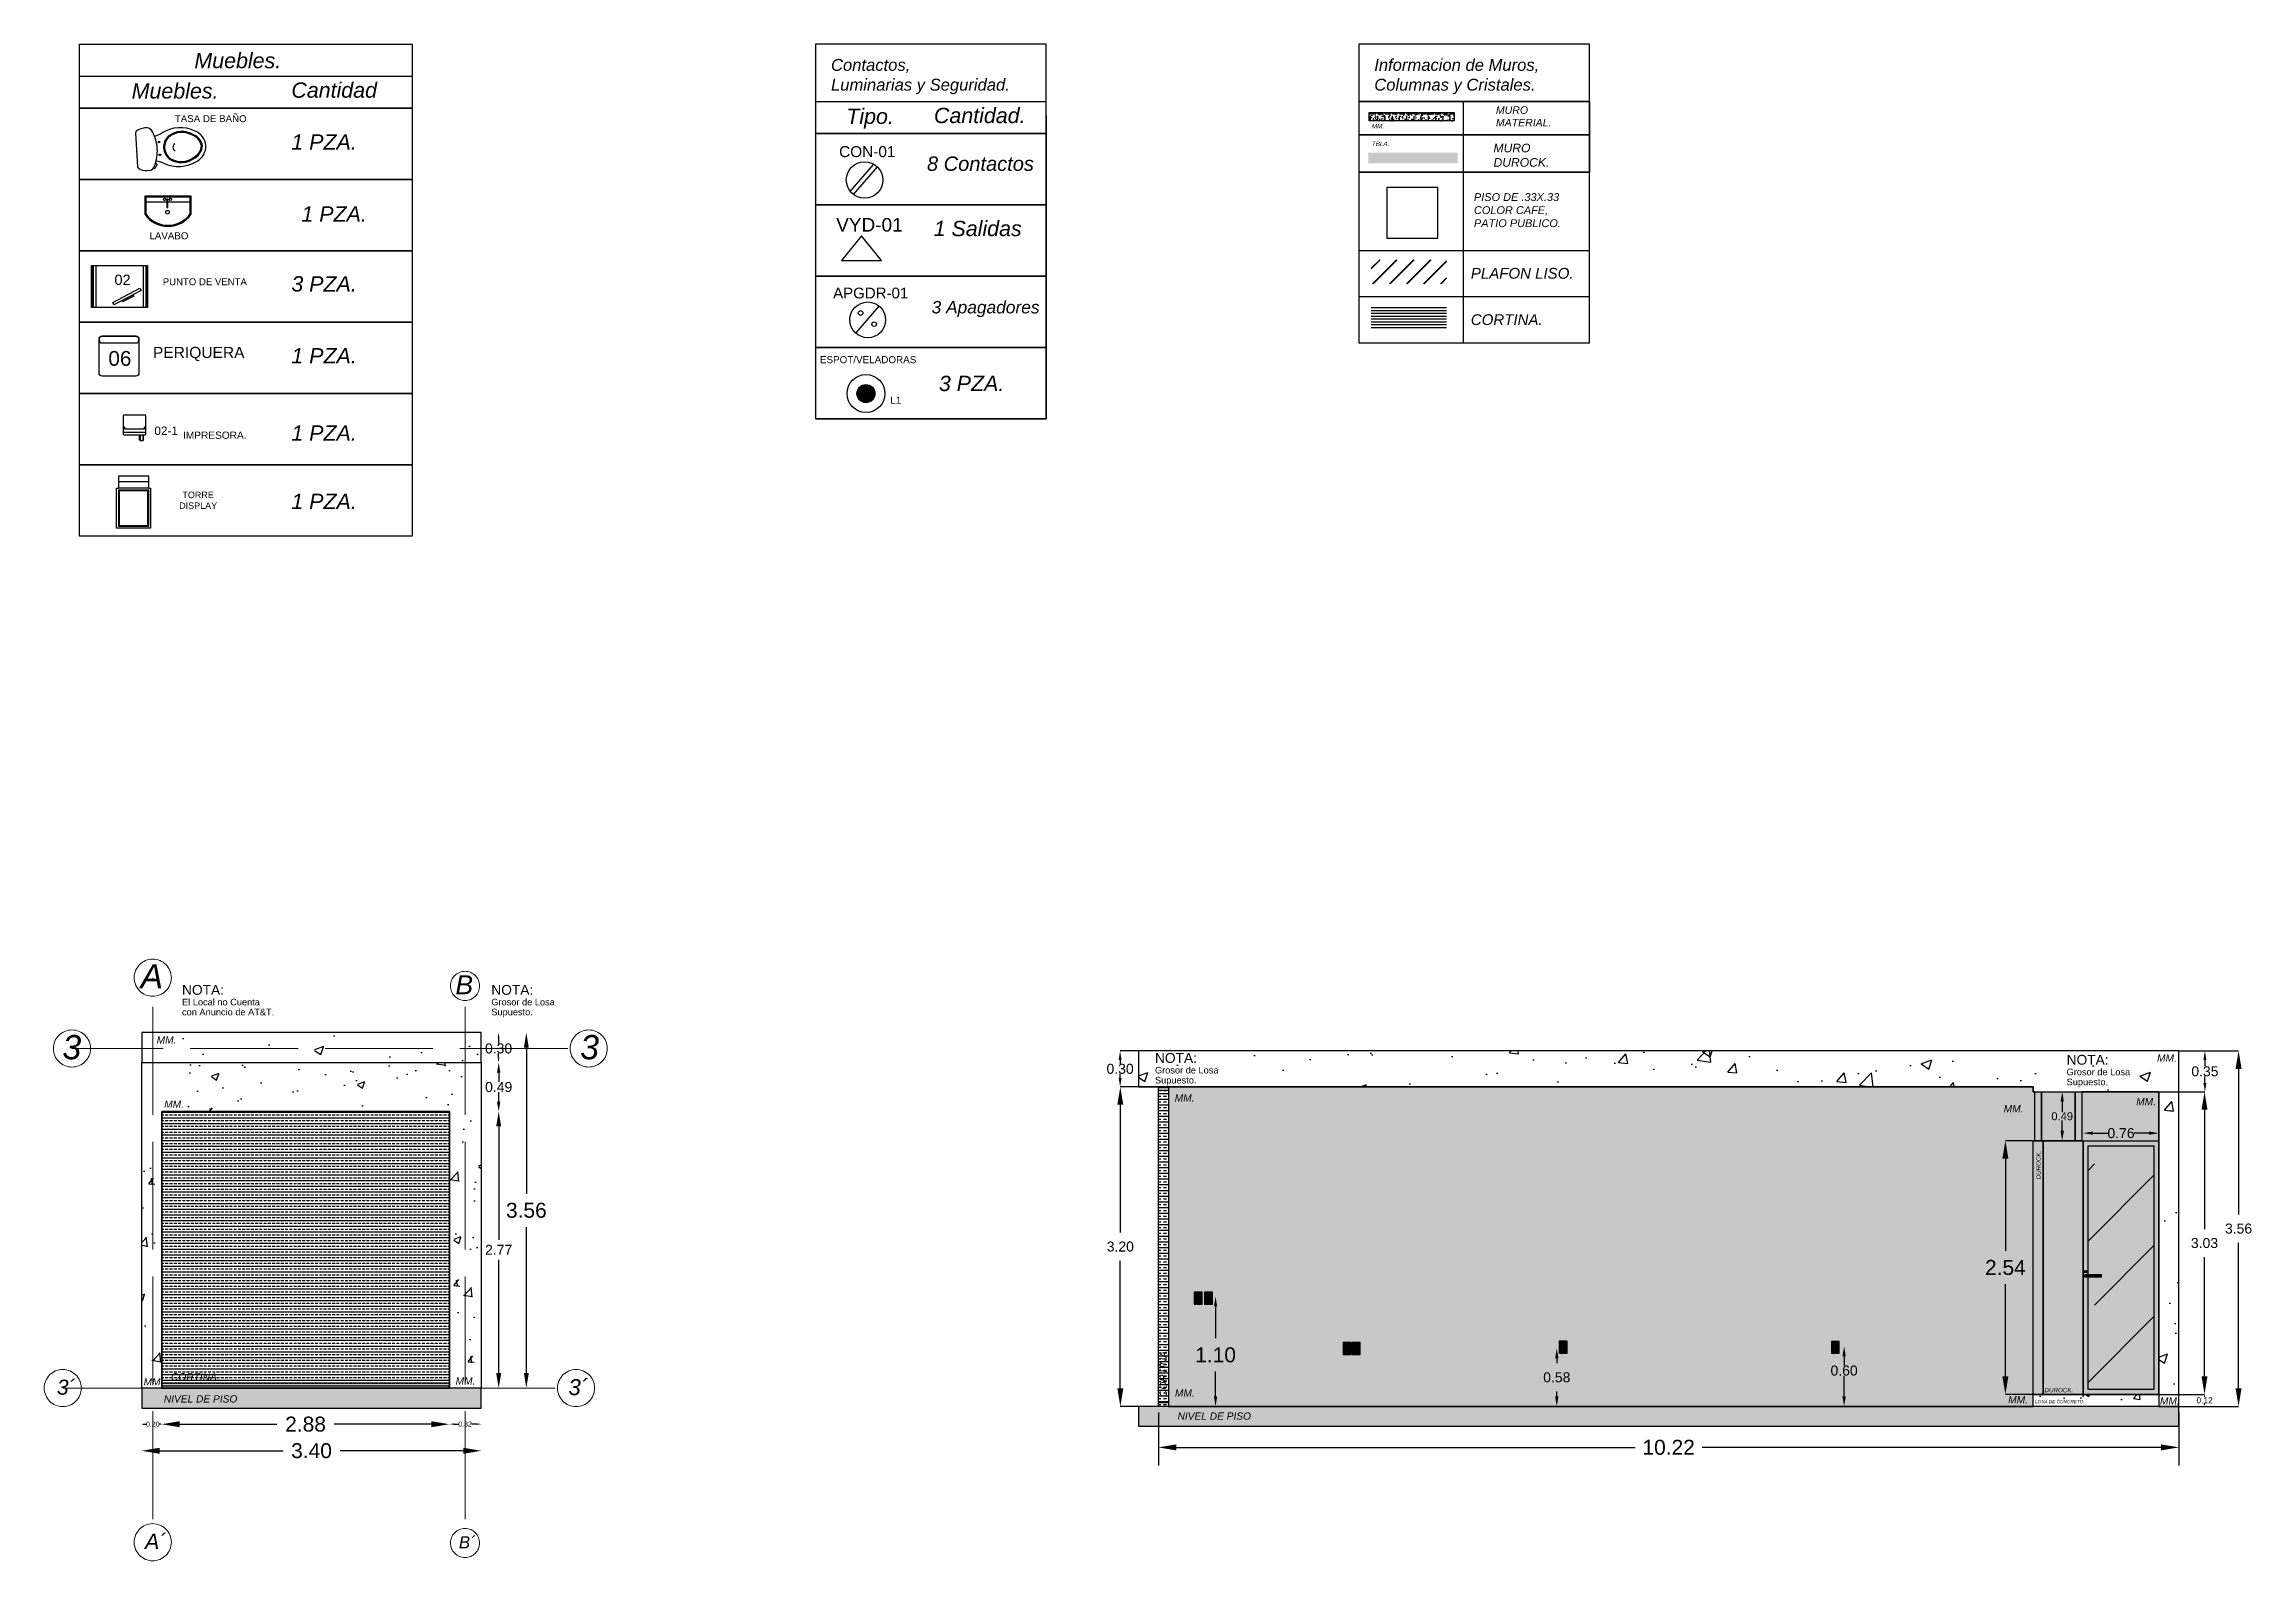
# Model space of a CAD drawing. Header units: millimetres. Extents: x 10930 to 21977, y 3784 to 7635.
# Drawn here: x 10982.77 to 11004.88, y 3806.78 to 3821.97 of the extents above; entities that cross this region are included whole.
import ezdxf

# ---------------------------------------------------------------- set-up
doc = ezdxf.new("R2010")
doc.units = ezdxf.units.MM
doc.linetypes.add('ACAD_ISO02W100', pattern=[15, 12, -3])
for name, color, linetype in [('CORTE', 224, 'Continuous'), ('CUADRO IMFORMATIVO', 93, 'Continuous'), ('MEDIDAS.', 75, 'Continuous'), ('MUROS - ARQ.', 116, 'Continuous'), ('MUROS ACABADO.', 60, 'Continuous')]:
    doc.layers.add(name, color=color, linetype=linetype)
doc.layers.add('COTAS', color=116, linetype='ACAD_ISO02W100', lineweight=20)
doc.layers.add('MURO DUROCK', color=61, linetype='Continuous', lineweight=25)
doc.styles.get("Standard").update_dxf_attribs({"font": 'arial.ttf'})
doc.dimstyles.get("Standard").update_dxf_attribs({"dimtxt": 0.15, "dimasz": 0.18, "dimexe": 0.18, "dimexo": 0.0625, "dimgap": 0.09, "dimtad": 0, "dimtih": 1, "dimtoh": 1, "dimzin": 0, "dimdsep": 46, "dimtxsty": 'Standard', "dimblk2": 'ARCHTICK', "dimcen": 0.09, "dimadec": 0, "dimazin": 0, "dimtfac": 1, "dimtofl": 0, "dimtmove": 0, "dimatfit": 3, "dimfxl": 1, "dimtolj": 1, "dimtzin": 0, "dimarcsym": 0})

msp = doc.modelspace()

# ---------------------------------------------------------------- texts
at = {"layer": 'COTAS', "color": 122, "attachment_point": 1}
for s, insert, char_height in [('{\\fArial|b0|i1|c0|p34;A}', (10983.739, 3812.757), 0.24282), ('{\\fArial|b0|i1|c0|p34;B}', (10986.893, 3812.646), 0.18998), ('{\\fArial|b0|i1|c0|p34;3}', (10982.957, 3812.048), 0.24282), ('{\\fArial|b0|i1|c0|p34;3}', (10988.142, 3812.048), 0.24282), ('{\\fArial|b0|i1|c0|p34;3´}', (10982.902, 3808.596), 0.15064), ('{\\fArial|b0|i1|c0|p34;3´}', (10988.024, 3808.601), 0.15996), ('{\\fArial|b0|i1|c0|p34;A´}', (10983.784, 3807.054), 0.15436), ('{\\fArial|b0|i1|c0|p34;B´}', (10986.927, 3807.028), 0.12146)]:
    msp.add_mtext_dynamic_manual_height_columns(s, width=0.03032, gutter_width=8.818, heights=[0], dxfattribs=dict(at, insert=insert, char_height=char_height))
at = {"layer": 'CUADRO IMFORMATIVO', "color": 7}
for s, height, p in [('CON-01', 0.1102, (10990.735, 3820.841)), ('VYD-01', 0.136, (10990.706, 3820.095)), ('APGDR-01', 0.1077, (10990.675, 3819.426)), ('ESPOT/VELADORAS', 0.07063, (10990.543, 3818.777))]:
    msp.add_text(s, height=height, dxfattribs=at).set_placement(p)
at = {"layer": 'CUADRO IMFORMATIVO', "color": 10}
msp.add_text('L1', height=0.0706, dxfattribs=at).set_placement((10991.247, 3818.371))
at = {"layer": 'CUADRO IMFORMATIVO', "color": 251}
msp.add_text('02-1', height=0.0847, dxfattribs=at).set_placement((10983.878, 3818.058))
at = {"layer": 'CUADRO IMFORMATIVO', "color": 7, "attachment_point": 1}
for s, insert, char_height in [('{\\fArial|b0|i1|c0|p34;Muebles.}', (10984.279, 3821.885), 0.15335), ('{\\fArial|b0|i1|c0|p34;Contactos,\\PLuminarias y Seguridad.}', (10990.654, 3821.824), 0.11888), ('{\\fArial|b0|i1|c0|p34;Informacion de Muros, \\PColumnas y Cristales.}', (10996.094, 3821.824), 0.11888), ('{\\fArial|b0|i1|c0|p34;Muebles.}', (10983.651, 3821.581), 0.15335), ('{\\fArial|b0|i1|c0|p34;Cantidad}', (10985.25, 3821.589), 0.15335), ('{\\fArial|b0|i1|c0|p34;Tipo.}', (10990.807, 3821.327), 0.15335), ('{\\fArial|b0|i1|c0|p34;Cantidad.}', (10991.685, 3821.335), 0.15335), ('{\\fArial|b0|i1|c0|p34;MURO \\PMATERIAL.}', (10997.312, 3821.35), 0.0755), ('{\\fArial|b0|i1|c0|p34;1 PZA.}', (10985.25, 3821.07), 0.15335), ('{\\fArial|b0|i1|c0|p34;MURO \\PDUROCK.}', (10997.288, 3820.976), 0.08676), ('{\\fArial|b0|i1|c0|p34;8 Contactos}', (10991.615, 3820.847), 0.14368), ('{\\fArial|b0|i1|c0|p34;PISO DE .33X.33\\PCOLOR CAFE, \\PPATIO PUBLICO. }', (10997.092, 3820.48), 0.07849), ('{\\fArial|b0|i1|c0|p34;1 PZA.}', (10985.351, 3820.349), 0.15335), ('{\\fArial|b0|i1|c0|p34;1 Salidas}', (10991.682, 3820.203), 0.15335), ('{\\fArial|b0|i1|c0|p34;3 PZA.}', (10985.25, 3819.648), 0.15335), ('{\\fArial|b0|i1|c0|p34;3 Apagadores}', (10991.661, 3819.4), 0.1243), ('{\\fArial|b0|i1|c0|p34;1 PZA.}', (10985.25, 3818.928), 0.15335), ('{\\fArial|b0|i1|c0|p34;3 PZA.}', (10991.734, 3818.651), 0.15335), ('{\\fArial|b0|i1|c0|p34;1 PZA.}', (10985.25, 3818.155), 0.15335), ('{\\fArial|b0|i1|c0|p34;1 PZA.}', (10985.25, 3817.47), 0.15335)]:
    msp.add_mtext_dynamic_manual_height_columns(s, width=3.703, gutter_width=12.5, heights=[0], dxfattribs=dict(at, insert=insert, char_height=char_height))
at = {"layer": 'CUADRO IMFORMATIVO', "color": 251, "attachment_point": 1}
for s, width, heights, insert, char_height in [('TASA DE BAÑO', 1.23188, [0.914], (10984.083, 3821.261), 0.06966), ('LAVABO', 1.23188, [0.914], (10983.829, 3820.088), 0.0697), ('\\pi0.18551;02', 0.51895, [0], (10983.293, 3819.664), 0.10402), ('PUNTO DE VENTA', 1.23188, [0], (10983.962, 3819.627), 0.06868), ('\\pi0.093817;06', 0.4, [0], (10983.324, 3818.899), 0.14832), ('PERIQUERA', 1.23188, [0], (10983.864, 3818.94), 0.1114), ('\\PIMPRESORA.', 1.23188, [0], (10984.165, 3818.213), 0.0725)]:
    msp.add_mtext_dynamic_manual_height_columns(s, width=width, gutter_width=12.5, heights=heights, dxfattribs=dict(at, insert=insert, char_height=char_height))
at = {"layer": 'CUADRO IMFORMATIVO', "color": 61, "char_height": 0.04516, "attachment_point": 1}
for s, insert in [('{\\fArial|b0|i1|c0|p34;MM.}', (10996.07, 3821.174)), ('{\\fArial|b0|i1|c0|p34;TBLA.}', (10996.07, 3820.997))]:
    msp.add_mtext_dynamic_manual_height_columns(s, width=3.703, gutter_width=12.5, heights=[0], dxfattribs=dict(at, insert=insert))
at = {"layer": 'CUADRO IMFORMATIVO', "color": 255, "char_height": 0.10772, "attachment_point": 1}
for s, insert in [('{\\fArial|b0|i1|c0|p34;PLAFON LISO.}', (10997.061, 3819.731)), ('{\\fArial|b0|i1|c0|p34;CORTINA.}', (10997.061, 3819.267))]:
    msp.add_mtext_dynamic_manual_height_columns(s, width=3.703, gutter_width=12.5, heights=[0], dxfattribs=dict(at, insert=insert))
at = {"layer": 'CUADRO IMFORMATIVO', "color": 252, "insert": (10983.981, 3817.49), "char_height": 0.06451, "attachment_point": 1}
msp.add_mtext_dynamic_manual_height_columns('\\pi0.17741;TORRE \\P\\pi0.14513;DISPLAY', width=0.66329, gutter_width=12.5, heights=[0], dxfattribs=at)
at = {"layer": 'MURO DUROCK', "color": 61, "insert": (11002.723, 3810.602), "char_height": 0.04449, "attachment_point": 1, "rotation": 90}
msp.add_mtext_dynamic_manual_height_columns('{\\fArial|b0|i1|c0|p34;DUROCK.}', width=3.703, gutter_width=12.5, heights=[0], dxfattribs=at)
at = {"layer": 'MURO DUROCK', "color": 61, "insert": (11002.806, 3808.514), "char_height": 0.04449, "attachment_point": 1}
msp.add_mtext_dynamic_manual_height_columns('{\\fArial|b0|i1|c0|p34;DUROCK.}', width=3.703, gutter_width=12.5, heights=[0], dxfattribs=at)
at = {"layer": 'MUROS ACABADO.', "color": 7}
for s, height, p in [('NOTA:', 0.0985, (10984.155, 3812.451)), ('NOTA:', 0.0985, (10987.252, 3812.451)), ('con Anuncio de AT&T.', 0.06607, (10984.155, 3812.245)), ('El Local no Cuenta', 0.06607, (10984.155, 3812.345)), ('Grosor de Losa', 0.06607, (10987.252, 3812.345)), ('Supuesto.', 0.0661, (10987.252, 3812.245)), ('NOTA:', 0.0985, (10993.898, 3811.769)), ('NOTA:', 0.0985, (11003.027, 3811.751)), ('Grosor de Losa', 0.06607, (10993.898, 3811.663)), ('Supuesto.', 0.0661, (10993.898, 3811.563)), ('Grosor de Losa', 0.06607, (11003.027, 3811.645)), ('Supuesto.', 0.0661, (11003.027, 3811.545))]:
    msp.add_text(s, height=height, dxfattribs=at).set_placement(p)
at = {"layer": 'MUROS ACABADO.', "color": 61, "attachment_point": 1}
for s, insert, char_height in [('{\\fArial|b0|i1|c0|p34;MM.}', (10983.901, 3812.036), 0.07292), ('{\\fArial|b0|i1|c0|p34;MM.}', (11003.933, 3811.854), 0.07292), ('{\\fArial|b0|i1|c0|p34;MM.}', (10983.977, 3811.392), 0.07292), ('{\\fArial|b0|i1|c0|p34;MM.}', (10994.096, 3811.455), 0.07292), ('{\\fArial|b0|i1|c0|p34;MM.}', (11002.397, 3811.346), 0.07292), ('{\\fArial|b0|i1|c0|p34;MM.}', (11003.724, 3811.418), 0.07292), ('{\\fArial|b0|i1|c0|p34;MM.}', (10983.77, 3808.611), 0.07292), ('{\\fArial|b0|i1|c0|p34;CORTINA.}', (10984.045, 3808.661), 0.07292), ('{\\fArial|b0|i1|c0|p34;MM.}', (10986.895, 3808.62), 0.07292), ('{\\fArial|b0|i1|c0|p34;MM.}', (10994.098, 3808.499), 0.07292), ('{\\fArial|b0|i1|c0|p34;NIVEL DE PISO}', (10983.973, 3808.44), 0.07292), ('{\\fArial|b0|i1|c0|p34;NIVEL DE PISO}', (10994.124, 3808.268), 0.07292), ('{\\fArial|b0|i1|c0|p34;MM.}', (11002.442, 3808.431), 0.07292), ('{\\fArial|b0|i1|c0|p34;LOSA DE CONCRETO.}', (11002.711, 3808.394), 0.0335), ('{\\fArial|b0|i1|c0|p34;MM.}', (11003.962, 3808.42), 0.07292)]:
    msp.add_mtext_dynamic_manual_height_columns(s, width=3.703, gutter_width=12.5, heights=[0], dxfattribs=dict(at, insert=insert, char_height=char_height))
at = {"layer": 'MUROS ACABADO.', "color": 71, "insert": (10993.945, 3808.422), "char_height": 0.07327, "attachment_point": 1, "rotation": 90}
msp.add_mtext_dynamic_manual_height_columns('{\\fArial|b0|i1|c0|p34;CORTINA.}', width=3.703, gutter_width=12.5, heights=[0], dxfattribs=at)

# ---------------------------------------------------------------- blocks, each defined once
blk = doc.blocks.new('*D177')
at = {"layer": 'Defpoints', "color": 0, "transparency": 16777216}
for p in [(10987.603, 3812.072), (10987.603, 3808.512), (10987.603, 3808.512)]:
    blk.add_point(p, dxfattribs=at)
at = {"layer": 'MEDIDAS.', "color": 0, "lineweight": -2, "transparency": 16777216}
for p, q in [((10987.603, 3811.922), (10987.603, 3810.458)), ((10987.603, 3808.662), (10987.603, 3810.125))]:
    blk.add_line(p, q, dxfattribs=at)
at = {"layer": 'MEDIDAS.', "color": 0, "transparency": 16777216}
for points in [[(10987.578, 3811.922), (10987.628, 3811.922), (10987.603, 3812.072)], [(10987.578, 3808.662), (10987.628, 3808.662), (10987.603, 3808.512)]]:
    blk.add_solid(points, dxfattribs=at)
at = {"layer": 'MEDIDAS.', "color": 0, "transparency": 16777216, "insert": (10987.603, 3810.292), "char_height": 0.15, "attachment_point": 5}
blk.add_mtext('\\A1;3.56', dxfattribs=at)
blk = doc.blocks.new('_ArchTick')
at = {"color": 0, "linetype": 'ByBlock', "const_width": 0.15}
blk.add_lwpolyline([(-0.5, -0.5), (0.5, 0.5)], dxfattribs=at)
blk = doc.blocks.new('*D178')
at = {"layer": 'Defpoints', "color": 0, "transparency": 16777216}
for p in [(10987.325, 3812.072), (10987.325, 3811.772), (10987.325, 3811.772)]:
    blk.add_point(p, dxfattribs=at)
at = {"layer": 'MEDIDAS.', "color": 0, "lineweight": -2, "transparency": 16777216}
for p, q in [((10987.325, 3812.022), (10987.325, 3811.964)), ((10987.325, 3811.822), (10987.325, 3811.862))]:
    blk.add_line(p, q, dxfattribs=at)
at = {"layer": 'MEDIDAS.', "color": 0, "transparency": 16777216}
for points in [[(10987.316, 3812.022), (10987.333, 3812.022), (10987.325, 3812.072)], [(10987.316, 3811.822), (10987.333, 3811.822), (10987.325, 3811.772)]]:
    blk.add_solid(points, dxfattribs=at)
at = {"layer": 'MEDIDAS.', "color": 0, "transparency": 16777216, "insert": (10987.325, 3811.913), "char_height": 0.1, "attachment_point": 5}
blk.add_mtext('\\A1;0.30', dxfattribs=at)
blk = doc.blocks.new('*D181')
at = {"layer": 'Defpoints', "color": 0, "transparency": 16777216}
for p in [(10986.832, 3808.151), (10987.152, 3808.151), (10987.152, 3808.151)]:
    blk.add_point(p, dxfattribs=at)
at = {"layer": 'MEDIDAS.', "color": 0, "lineweight": -2, "transparency": 16777216}
for p, q in [((10986.882, 3808.151), (10986.924, 3808.151)), ((10987.102, 3808.151), (10987.053, 3808.151))]:
    blk.add_line(p, q, dxfattribs=at)
at = {"layer": 'MEDIDAS.', "color": 0, "transparency": 16777216}
for points in [[(10986.882, 3808.159), (10986.882, 3808.143), (10986.832, 3808.151)], [(10987.102, 3808.159), (10987.102, 3808.143), (10987.152, 3808.151)]]:
    blk.add_solid(points, dxfattribs=at)
at = {"layer": 'MEDIDAS.', "color": 0, "transparency": 16777216, "insert": (10986.989, 3808.151), "char_height": 0.05, "attachment_point": 5}
blk.add_mtext('\\A1;0.32', dxfattribs=at)
blk = doc.blocks.new('*D180')
at = {"layer": 'Defpoints', "color": 0, "transparency": 16777216}
for p in [(10983.752, 3808.15), (10983.952, 3808.15), (10983.952, 3808.15)]:
    blk.add_point(p, dxfattribs=at)
at = {"layer": 'MEDIDAS.', "color": 0, "lineweight": -2, "transparency": 16777216}
for p, q in [((10983.762, 3808.15), (10983.797, 3808.15)), ((10983.942, 3808.15), (10983.927, 3808.15))]:
    blk.add_line(p, q, dxfattribs=at)
at = {"layer": 'MEDIDAS.', "color": 0, "transparency": 16777216}
for points in [[(10983.762, 3808.152), (10983.762, 3808.149), (10983.752, 3808.15)], [(10983.942, 3808.152), (10983.942, 3808.149), (10983.952, 3808.15)]]:
    blk.add_solid(points, dxfattribs=at)
at = {"layer": 'MEDIDAS.', "color": 0, "transparency": 16777216, "insert": (10983.862, 3808.15), "char_height": 0.05, "attachment_point": 5}
blk.add_mtext('\\A1;0.20', dxfattribs=at)
blk = doc.blocks.new('*D182')
at = {"layer": 'Defpoints', "color": 0, "transparency": 16777216}
for p in [(10983.952, 3808.15), (10986.832, 3808.15), (10986.832, 3808.15)]:
    blk.add_point(p, dxfattribs=at)
at = {"layer": 'MEDIDAS.', "color": 0, "lineweight": -2, "transparency": 16777216}
for p, q in [((10984.132, 3808.15), (10985.106, 3808.15)), ((10986.652, 3808.15), (10985.679, 3808.15))]:
    blk.add_line(p, q, dxfattribs=at)
at = {"layer": 'MEDIDAS.', "color": 0, "transparency": 16777216}
for points in [[(10984.132, 3808.18), (10984.132, 3808.12), (10983.952, 3808.15)], [(10986.652, 3808.18), (10986.652, 3808.12), (10986.832, 3808.15)]]:
    blk.add_solid(points, dxfattribs=at)
at = {"layer": 'MEDIDAS.', "color": 0, "transparency": 16777216, "insert": (10985.392, 3808.15), "char_height": 0.15, "attachment_point": 5}
blk.add_mtext('\\A1;2.88', dxfattribs=at)
blk = doc.blocks.new('*D183')
at = {"layer": 'Defpoints', "color": 0, "transparency": 16777216}
for p in [(10983.752, 3807.884), (10987.152, 3807.884), (10987.152, 3807.884)]:
    blk.add_point(p, dxfattribs=at)
at = {"layer": 'MEDIDAS.', "color": 0, "lineweight": -2, "transparency": 16777216}
for p, q in [((10983.932, 3807.884), (10985.168, 3807.884)), ((10986.972, 3807.884), (10985.737, 3807.884))]:
    blk.add_line(p, q, dxfattribs=at)
at = {"layer": 'MEDIDAS.', "color": 0, "transparency": 16777216}
for points in [[(10983.932, 3807.914), (10983.932, 3807.854), (10983.752, 3807.884)], [(10986.972, 3807.914), (10986.972, 3807.854), (10987.152, 3807.884)]]:
    blk.add_solid(points, dxfattribs=at)
at = {"layer": 'MEDIDAS.', "color": 0, "transparency": 16777216, "insert": (10985.452, 3807.884), "char_height": 0.15, "attachment_point": 5}
blk.add_mtext('\\A1;3.40', dxfattribs=at)
blk = doc.blocks.new('*D184')
at = {"layer": 'Defpoints', "color": 0, "transparency": 16777216}
for p in [(10987.326, 3811.772), (10987.326, 3811.282), (10987.326, 3811.282)]:
    blk.add_point(p, dxfattribs=at)
at = {"layer": 'MEDIDAS.', "color": 0, "lineweight": -2, "transparency": 16777216}
for p, q in [((10987.326, 3811.672), (10987.326, 3811.578)), ((10987.326, 3811.382), (10987.326, 3811.476))]:
    blk.add_line(p, q, dxfattribs=at)
at = {"layer": 'MEDIDAS.', "color": 0, "transparency": 16777216}
for points in [[(10987.309, 3811.672), (10987.343, 3811.672), (10987.326, 3811.772)], [(10987.309, 3811.382), (10987.343, 3811.382), (10987.326, 3811.282)]]:
    blk.add_solid(points, dxfattribs=at)
at = {"layer": 'MEDIDAS.', "color": 0, "transparency": 16777216, "insert": (10987.326, 3811.527), "char_height": 0.1, "attachment_point": 5}
blk.add_mtext('\\A1;0.49', dxfattribs=at)
blk = doc.blocks.new('*D185')
at = {"layer": 'Defpoints', "color": 0, "transparency": 16777216}
for p in [(10987.326, 3811.282), (10987.326, 3808.512), (10987.326, 3808.512)]:
    blk.add_point(p, dxfattribs=at)
at = {"layer": 'MEDIDAS.', "color": 0, "lineweight": -2, "transparency": 16777216}
for p, q in [((10987.326, 3811.132), (10987.326, 3809.997)), ((10987.326, 3808.662), (10987.326, 3809.796))]:
    blk.add_line(p, q, dxfattribs=at)
at = {"layer": 'MEDIDAS.', "color": 0, "transparency": 16777216}
for points in [[(10987.301, 3811.132), (10987.351, 3811.132), (10987.326, 3811.282)], [(10987.301, 3808.662), (10987.351, 3808.662), (10987.326, 3808.512)]]:
    blk.add_solid(points, dxfattribs=at)
at = {"layer": 'MEDIDAS.', "color": 0, "transparency": 16777216, "insert": (10987.326, 3809.897), "char_height": 0.1, "attachment_point": 5}
blk.add_mtext('\\A1;2.77', dxfattribs=at)
blk = doc.blocks.new('*D201')
at = {"layer": 'Defpoints', "color": 0, "transparency": 16777216}
for p in [(11004.152, 3811.889), (11004.152, 3808.329), (11004.749, 3808.329)]:
    blk.add_point(p, dxfattribs=at)
at = {"layer": 'MEDIDAS.', "color": 0, "lineweight": -2, "transparency": 16777216}
for p, q in [((11004.152, 3811.889), (11004.749, 3811.889)), ((11004.749, 3811.709), (11004.749, 3810.25)), ((11004.749, 3808.509), (11004.749, 3809.968)), ((11004.152, 3808.329), (11004.749, 3808.329))]:
    blk.add_line(p, q, dxfattribs=at)
at = {"layer": 'MEDIDAS.', "color": 0, "transparency": 16777216}
for points in [[(11004.719, 3811.709), (11004.779, 3811.709), (11004.749, 3811.889)], [(11004.719, 3808.509), (11004.779, 3808.509), (11004.749, 3808.329)]]:
    blk.add_solid(points, dxfattribs=at)
at = {"layer": 'MEDIDAS.', "color": 0, "transparency": 16777216, "insert": (11004.749, 3810.109), "char_height": 0.1, "attachment_point": 5}
blk.add_mtext('\\A1;3.56', dxfattribs=at)
blk = doc.blocks.new('*D202')
at = {"layer": 'Defpoints', "color": 0, "transparency": 16777216}
for p in [(11004.152, 3811.889), (11004.152, 3811.479), (11004.412, 3811.479)]:
    blk.add_point(p, dxfattribs=at)
at = {"layer": 'MEDIDAS.', "color": 0, "lineweight": -2, "transparency": 16777216}
for p, q in [((11004.152, 3811.889), (11004.412, 3811.889)), ((11004.412, 3811.799), (11004.412, 3811.735)), ((11004.412, 3811.569), (11004.412, 3811.633)), ((11004.152, 3811.479), (11004.412, 3811.479))]:
    blk.add_line(p, q, dxfattribs=at)
at = {"layer": 'MEDIDAS.', "color": 0, "transparency": 16777216}
for points in [[(11004.397, 3811.799), (11004.427, 3811.799), (11004.412, 3811.889)], [(11004.397, 3811.569), (11004.427, 3811.569), (11004.412, 3811.479)]]:
    blk.add_solid(points, dxfattribs=at)
at = {"layer": 'MEDIDAS.', "color": 0, "transparency": 16777216, "insert": (11004.412, 3811.684), "char_height": 0.1, "attachment_point": 5}
blk.add_mtext('\\A1;0.35', dxfattribs=at)
blk = doc.blocks.new('*D203')
at = {"layer": 'Defpoints', "color": 0, "transparency": 16777216}
for p in [(10993.732, 3811.889), (10993.549, 3811.529), (10993.732, 3811.529)]:
    blk.add_point(p, dxfattribs=at)
at = {"layer": 'MEDIDAS.', "color": 0, "lineweight": -2, "transparency": 16777216}
for p, q in [((10993.732, 3811.889), (10993.549, 3811.889)), ((10993.549, 3811.799), (10993.549, 3811.76)), ((10993.549, 3811.619), (10993.549, 3811.658)), ((10993.732, 3811.529), (10993.549, 3811.529))]:
    blk.add_line(p, q, dxfattribs=at)
at = {"layer": 'MEDIDAS.', "color": 0, "transparency": 16777216}
for points in [[(10993.534, 3811.799), (10993.564, 3811.799), (10993.549, 3811.889)], [(10993.534, 3811.619), (10993.564, 3811.619), (10993.549, 3811.529)]]:
    blk.add_solid(points, dxfattribs=at)
at = {"layer": 'MEDIDAS.', "color": 0, "transparency": 16777216, "insert": (10993.549, 3811.709), "char_height": 0.1, "attachment_point": 5}
blk.add_mtext('\\A1;0.30', dxfattribs=at)
blk = doc.blocks.new('*D204')
at = {"layer": 'Defpoints', "color": 0, "transparency": 16777216}
for p in [(11003.952, 3811.479), (11003.952, 3808.449), (11004.408, 3808.449)]:
    blk.add_point(p, dxfattribs=at)
at = {"layer": 'MEDIDAS.', "color": 0, "lineweight": -2, "transparency": 16777216}
for p, q in [((11003.952, 3811.479), (11004.408, 3811.479)), ((11004.408, 3811.299), (11004.408, 3810.105)), ((11004.408, 3808.629), (11004.408, 3809.823)), ((11003.952, 3808.449), (11004.408, 3808.449))]:
    blk.add_line(p, q, dxfattribs=at)
at = {"layer": 'MEDIDAS.', "color": 0, "transparency": 16777216}
for points in [[(11004.378, 3811.299), (11004.438, 3811.299), (11004.408, 3811.479)], [(11004.378, 3808.629), (11004.438, 3808.629), (11004.408, 3808.449)]]:
    blk.add_solid(points, dxfattribs=at)
at = {"layer": 'MEDIDAS.', "color": 0, "transparency": 16777216, "insert": (11004.408, 3809.964), "char_height": 0.1, "attachment_point": 5}
blk.add_mtext('\\A1;3.03', dxfattribs=at)
blk = doc.blocks.new('*D205')
at = {"layer": 'Defpoints', "color": 0, "transparency": 16777216}
for p in [(10994.032, 3811.529), (10993.551, 3808.329), (10994.032, 3808.329)]:
    blk.add_point(p, dxfattribs=at)
at = {"layer": 'MEDIDAS.', "color": 0, "lineweight": -2, "transparency": 16777216}
for p, q in [((10994.032, 3811.529), (10993.551, 3811.529)), ((10993.551, 3811.349), (10993.551, 3810.07)), ((10993.551, 3808.509), (10993.551, 3809.788)), ((10994.032, 3808.329), (10993.551, 3808.329))]:
    blk.add_line(p, q, dxfattribs=at)
at = {"layer": 'MEDIDAS.', "color": 0, "transparency": 16777216}
for points in [[(10993.521, 3811.349), (10993.581, 3811.349), (10993.551, 3811.529)], [(10993.521, 3808.509), (10993.581, 3808.509), (10993.551, 3808.329)]]:
    blk.add_solid(points, dxfattribs=at)
at = {"layer": 'MEDIDAS.', "color": 0, "transparency": 16777216, "insert": (10993.551, 3809.929), "char_height": 0.1, "attachment_point": 5}
blk.add_mtext('\\A1;3.20', dxfattribs=at)
blk = doc.blocks.new('*D206')
at = {"layer": 'Defpoints', "color": 0, "transparency": 16777216}
for p in [(11004.152, 3808.449), (11004.152, 3808.329), (11004.409, 3808.329)]:
    blk.add_point(p, dxfattribs=at)
at = {"layer": 'MEDIDAS.', "color": 0, "lineweight": -2, "transparency": 16777216}
for p, q in [((11004.152, 3808.449), (11004.409, 3808.449)), ((11004.152, 3808.329), (11004.409, 3808.329)), ((11004.409, 3808.429), (11004.409, 3808.42)), ((11004.409, 3808.349), (11004.409, 3808.358))]:
    blk.add_line(p, q, dxfattribs=at)
at = {"layer": 'MEDIDAS.', "color": 0, "transparency": 16777216}
for points in [[(11004.406, 3808.429), (11004.413, 3808.429), (11004.409, 3808.449)], [(11004.406, 3808.349), (11004.413, 3808.349), (11004.409, 3808.329)]]:
    blk.add_solid(points, dxfattribs=at)
at = {"layer": 'MEDIDAS.', "color": 0, "transparency": 16777216, "insert": (11004.409, 3808.389), "char_height": 0.06, "attachment_point": 5}
blk.add_mtext('\\A1;0.12', dxfattribs=at)
blk = doc.blocks.new('*D209')
at = {"layer": 'Defpoints', "color": 0, "transparency": 16777216}
for p in [(10993.932, 3808.329), (11004.152, 3808.329), (11004.152, 3807.918)]:
    blk.add_point(p, dxfattribs=at)
at = {"layer": 'MEDIDAS.', "color": 0, "lineweight": -2, "transparency": 16777216}
for p, q in [((10993.932, 3808.267), (10993.932, 3807.738)), ((11004.152, 3808.267), (11004.152, 3807.738)), ((10994.112, 3807.918), (10998.707, 3807.918)), ((11003.972, 3807.918), (10999.377, 3807.918))]:
    blk.add_line(p, q, dxfattribs=at)
at = {"layer": 'MEDIDAS.', "color": 0, "transparency": 16777216}
for points in [[(10994.112, 3807.948), (10994.112, 3807.888), (10993.932, 3807.918)], [(11003.972, 3807.948), (11003.972, 3807.888), (11004.152, 3807.918)]]:
    blk.add_solid(points, dxfattribs=at)
at = {"layer": 'MEDIDAS.', "color": 0, "transparency": 16777216, "insert": (10999.042, 3807.918), "char_height": 0.15, "attachment_point": 5}
blk.add_mtext('\\A1;10.22', dxfattribs=at)
blk = doc.blocks.new('*D211')
at = {"layer": 'Defpoints', "color": 0, "transparency": 16777216}
for p in [(11002.692, 3810.989), (11002.414, 3808.449), (11002.692, 3808.449)]:
    blk.add_point(p, dxfattribs=at)
at = {"layer": 'MEDIDAS.', "color": 0, "lineweight": -2, "transparency": 16777216}
for p, q in [((11002.692, 3810.989), (11002.414, 3810.989)), ((11002.414, 3810.809), (11002.414, 3809.886)), ((11002.414, 3808.629), (11002.414, 3809.553)), ((11002.692, 3808.449), (11002.414, 3808.449))]:
    blk.add_line(p, q, dxfattribs=at)
at = {"layer": 'MEDIDAS.', "color": 0, "transparency": 16777216}
for points in [[(11002.384, 3810.809), (11002.444, 3810.809), (11002.414, 3810.989)], [(11002.384, 3808.629), (11002.444, 3808.629), (11002.414, 3808.449)]]:
    blk.add_solid(points, dxfattribs=at)
at = {"layer": 'MEDIDAS.', "color": 0, "transparency": 16777216, "insert": (11002.414, 3809.719), "char_height": 0.15, "attachment_point": 5}
blk.add_mtext('\\A1;2.54', dxfattribs=at)
blk = doc.blocks.new('*D213')
at = {"layer": 'Defpoints', "color": 0, "transparency": 16777216}
for p in [(11002.983, 3811.479), (11002.983, 3811.479), (11002.983, 3810.989)]:
    blk.add_point(p, dxfattribs=at)
at = {"layer": 'MEDIDAS.', "color": 0, "lineweight": -2, "transparency": 16777216}
for p, q in [((11002.983, 3811.379), (11002.983, 3811.275)), ((11002.983, 3811.089), (11002.983, 3811.193))]:
    blk.add_line(p, q, dxfattribs=at)
at = {"layer": 'MEDIDAS.', "color": 0, "transparency": 16777216}
for points in [[(11002.966, 3811.379), (11003, 3811.379), (11002.983, 3811.479)], [(11002.966, 3811.089), (11003, 3811.089), (11002.983, 3810.989)]]:
    blk.add_solid(points, dxfattribs=at)
at = {"layer": 'MEDIDAS.', "color": 0, "transparency": 16777216, "insert": (11002.983, 3811.234), "char_height": 0.08, "attachment_point": 5}
blk.add_mtext('\\A1;0.49', dxfattribs=at)
blk = doc.blocks.new('*D215')
at = {"layer": 'Defpoints', "color": 0, "transparency": 16777216}
for p in [(11003.192, 3811.065), (11003.952, 3811.065), (11003.952, 3811.065)]:
    blk.add_point(p, dxfattribs=at)
at = {"layer": 'MEDIDAS.', "color": 0, "lineweight": -2, "transparency": 16777216}
for p, q in [((11003.292, 3811.065), (11003.442, 3811.065)), ((11003.852, 3811.065), (11003.702, 3811.065))]:
    blk.add_line(p, q, dxfattribs=at)
at = {"layer": 'MEDIDAS.', "color": 0, "transparency": 16777216}
for points in [[(11003.292, 3811.082), (11003.292, 3811.049), (11003.192, 3811.065)], [(11003.852, 3811.082), (11003.852, 3811.049), (11003.952, 3811.065)]]:
    blk.add_solid(points, dxfattribs=at)
at = {"layer": 'MEDIDAS.', "color": 0, "transparency": 16777216, "insert": (11003.572, 3811.065), "char_height": 0.1, "attachment_point": 5}
blk.add_mtext('\\A1;0.76', dxfattribs=at)
blk = doc.blocks.new('*D217')
at = {"layer": 'Defpoints', "color": 0, "transparency": 16777216}
for p in [(10994.505, 3809.429), (10994.505, 3809.429), (10994.565, 3808.329)]:
    blk.add_point(p, dxfattribs=at)
at = {"layer": 'MEDIDAS.', "color": 0, "lineweight": -2, "transparency": 16777216}
for p, q in [((10994.505, 3809.329), (10994.505, 3809.011)), ((10994.505, 3808.429), (10994.505, 3808.678)), ((10994.565, 3808.329), (10994.505, 3808.329))]:
    blk.add_line(p, q, dxfattribs=at)
at = {"layer": 'MEDIDAS.', "color": 0, "transparency": 16777216}
for points in [[(10994.488, 3809.329), (10994.521, 3809.329), (10994.505, 3809.429)], [(10994.488, 3808.429), (10994.521, 3808.429), (10994.505, 3808.329)]]:
    blk.add_solid(points, dxfattribs=at)
at = {"layer": 'MEDIDAS.', "color": 0, "transparency": 16777216, "insert": (10994.505, 3808.844), "char_height": 0.15, "attachment_point": 5}
blk.add_mtext('\\A1;1.10', dxfattribs=at)
blk = doc.blocks.new('*D220')
at = {"layer": 'Defpoints', "color": 0, "transparency": 16777216}
for p in [(11000.799, 3808.929), (11000.799, 3808.929), (11000.799, 3808.329)]:
    blk.add_point(p, dxfattribs=at)
at = {"layer": 'MEDIDAS.', "color": 0, "lineweight": -2, "transparency": 16777216}
for p, q in [((11000.799, 3808.829), (11000.799, 3808.738)), ((11000.799, 3808.429), (11000.799, 3808.636))]:
    blk.add_line(p, q, dxfattribs=at)
at = {"layer": 'MEDIDAS.', "color": 0, "transparency": 16777216}
for points in [[(11000.782, 3808.829), (11000.816, 3808.829), (11000.799, 3808.929)], [(11000.782, 3808.429), (11000.816, 3808.429), (11000.799, 3808.329)]]:
    blk.add_solid(points, dxfattribs=at)
at = {"layer": 'MEDIDAS.', "color": 0, "transparency": 16777216, "insert": (11000.799, 3808.687), "char_height": 0.1, "attachment_point": 5}
blk.add_mtext('\\A1;0.60', dxfattribs=at)
blk = doc.blocks.new('*D221')
at = {"layer": 'Defpoints', "color": 0, "transparency": 16777216}
for p in [(10997.922, 3808.909), (10997.922, 3808.909), (10997.922, 3808.329)]:
    blk.add_point(p, dxfattribs=at)
at = {"layer": 'MEDIDAS.', "color": 0, "lineweight": -2, "transparency": 16777216}
for p, q in [((10997.922, 3808.809), (10997.922, 3808.76)), ((10997.922, 3808.429), (10997.922, 3808.478))]:
    blk.add_line(p, q, dxfattribs=at)
at = {"layer": 'MEDIDAS.', "color": 0, "transparency": 16777216}
for points in [[(10997.905, 3808.809), (10997.939, 3808.809), (10997.922, 3808.909)], [(10997.905, 3808.429), (10997.939, 3808.429), (10997.922, 3808.329)]]:
    blk.add_solid(points, dxfattribs=at)
at = {"layer": 'MEDIDAS.', "color": 0, "transparency": 16777216, "insert": (10997.922, 3808.619), "char_height": 0.1, "attachment_point": 5}
blk.add_mtext('\\A1;0.58', dxfattribs=at)

# ---------------------------------------------------------------- dimensions: what is measured, and where the dimension line sits
at = {"layer": 'MEDIDAS.'}
for base, p1, p2, override, picture, middle in [((10987.325, 3811.772), (10987.325, 3812.072), (10987.325, 3811.772), {"dimtxt": 0.1, "dimasz": 0.05, "dimexe": 0, "dimexo": 0, "dimgap": 0}, '*D178', (10987.325, 3811.913)), ((10987.603, 3808.512), (10987.603, 3812.072), (10987.603, 3808.512), {"dimasz": 0.15, "dimexe": 0, "dimexo": 0}, '*D177', (10987.603, 3810.292)), ((11004.749, 3808.329), (11004.152, 3811.889), (11004.152, 3808.329), {"dimtxt": 0.1, "dimexe": 0, "dimexo": 0}, '*D201', (11004.749, 3810.109)), ((10987.326, 3811.282), (10987.326, 3811.772), (10987.326, 3811.282), {"dimtxt": 0.1, "dimasz": 0.1, "dimexe": 0, "dimexo": 0, "dimgap": 0}, '*D184', (10987.326, 3811.527)), ((11002.983, 3811.479), (11002.983, 3810.989), (11002.983, 3811.479), {"dimtxt": 0.08, "dimasz": 0.1, "dimexe": 0, "dimexo": 0, "dimgap": 0}, '*D213', (11002.983, 3811.234)), ((11002.414, 3808.449), (11002.692, 3810.989), (11002.692, 3808.449), {"dimexe": 0, "dimexo": 0}, '*D211', (11002.414, 3809.719)), ((10994.505, 3809.429), (10994.565, 3808.329), (10994.505, 3809.429), {"dimasz": 0.1, "dimexe": 0, "dimexo": 0}, '*D217', (10994.505, 3808.844)), ((11000.799, 3808.929), (11000.799, 3808.329), (11000.799, 3808.929), {"dimtxt": 0.1, "dimasz": 0.1, "dimexe": 0, "dimexo": 0, "dimgap": 0}, '*D220', (11000.799, 3808.687)), ((10997.922, 3808.909), (10997.922, 3808.329), (10997.922, 3808.909), {"dimtxt": 0.1, "dimasz": 0.1, "dimexe": 0, "dimexo": 0}, '*D221', (10997.922, 3808.619))]:
    dim = msp.add_linear_dim(base=base, p1=p1, p2=p2, angle=90, dimstyle='Standard', override=override, dxfattribs=at)
    dim.commit()
    dim.dimension.update_dxf_attribs({"geometry": picture, "text_midpoint": middle, "dimtype": 160})
for base, p1, p2, text, picture, middle in [((10993.549, 3811.529), (10993.732, 3811.889), (10993.732, 3811.529), '0.30', '*D203', (10993.549, 3811.709)), ((11004.412, 3811.479), (11004.152, 3811.889), (11004.152, 3811.479), '0.35', '*D202', (11004.412, 3811.684))]:
    dim = msp.add_linear_dim(base=base, p1=p1, p2=p2, angle=90, text=text, dimstyle='Standard', override={"dimtxt": 0.1, "dimasz": 0.09, "dimexe": 0, "dimexo": 0, "dimgap": 0}, dxfattribs=at)
    dim.commit()
    dim.dimension.update_dxf_attribs({"geometry": picture, "text_midpoint": middle, "dimtype": 160})
for base, p1, p2, override, picture, middle in [((10993.551, 3808.329), (10994.032, 3811.529), (10994.032, 3808.329), {"dimtxt": 0.1, "dimexe": 0, "dimexo": 0}, '*D205', (10993.551, 3809.929)), ((11004.408, 3808.449), (11003.952, 3811.479), (11003.952, 3808.449), {"dimtxt": 0.1, "dimexe": 0, "dimexo": 0}, '*D204', (11004.408, 3809.964)), ((10987.326, 3808.512), (10987.326, 3811.282), (10987.326, 3808.512), {"dimtxt": 0.1, "dimasz": 0.15, "dimexe": 0, "dimexo": 0, "dimgap": 0.05}, '*D185', (10987.326, 3809.897)), ((11004.409, 3808.329), (11004.152, 3808.449), (11004.152, 3808.329), {"dimtxt": 0.06, "dimasz": 0.02, "dimexe": 0, "dimexo": 0, "dimgap": 0}, '*D206', (11004.409, 3808.389))]:
    dim = msp.add_linear_dim(base=base, p1=p1, p2=p2, angle=90, dimstyle='Standard', override=override, dxfattribs=at)
    dim.commit()
    dim.dimension.update_dxf_attribs({"geometry": picture, "text_midpoint": middle})
for base, p1, p2, override, picture, middle in [((11003.952, 3811.065), (11003.192, 3811.065), (11003.952, 3811.065), {"dimtxt": 0.1, "dimasz": 0.1, "dimexe": 0, "dimexo": 0, "dimgap": 0}, '*D215', (11003.572, 3811.065)), ((10983.952, 3808.15), (10983.752, 3808.15), (10983.952, 3808.15), {"dimtxt": 0.05, "dimasz": 0.01, "dimexe": 0, "dimexo": 0, "dimgap": 0}, '*D180', (10983.862, 3808.15)), ((10986.832, 3808.15), (10983.952, 3808.15), (10986.832, 3808.15), {"dimexe": 0, "dimexo": 0}, '*D182', (10985.392, 3808.15)), ((10987.152, 3808.151), (10986.832, 3808.151), (10987.152, 3808.151), {"dimscale": 0, "dimtxt": 0.05, "dimasz": 0.05, "dimexe": 0, "dimexo": 0, "dimgap": 0}, '*D181', (10986.989, 3808.151))]:
    dim = msp.add_linear_dim(base=base, p1=p1, p2=p2, dimstyle='Standard', override=override, dxfattribs=at)
    dim.commit()
    dim.dimension.update_dxf_attribs({"geometry": picture, "text_midpoint": middle, "dimtype": 160})
dim = msp.add_linear_dim(base=(11004.152, 3807.918), p1=(10993.932, 3808.329), p2=(11004.152, 3808.329), dimstyle='Standard', dxfattribs=at)
dim.commit()
dim.dimension.update_dxf_attribs({"geometry": '*D209', "text_midpoint": (10999.042, 3807.918), "dimtype": 160})
dim = msp.add_linear_dim(base=(10987.152, 3807.884), p1=(10983.752, 3807.884), p2=(10987.152, 3807.884), dimstyle='Standard', override={"dimexe": 0, "dimexo": 0}, dxfattribs=at)
dim.commit()
dim.dimension.update_dxf_attribs({"geometry": '*D183', "text_midpoint": (10985.452, 3807.884)})

# ---------------------------------------------------------------- hatches: boundary and pattern name
at = {"layer": 'CORTE'}
h = msp.add_hatch(dxfattribs=at)
h.set_pattern_fill('TRANS', color=250)
h.set_pattern_definition([(0, (10960.837, 3730.482), (0, 6.35), []), (0, (10960.837, 3733.657), (0, 6.35), [3.175, -3.175])])
h.paths.add_polyline_path([(10993.932, 3811.529), (10994.032, 3811.529), (10994.032, 3811.493), (10993.932, 3811.493)])
h = msp.add_hatch(color=251, dxfattribs=at)
h.dxf.hatch_style = 1
h.paths.add_polyline_path([(11002.71, 3811.479), (11002.776, 3811.479), (11002.776, 3810.989), (11002.71, 3810.989)])
h = msp.add_hatch(color=251, dxfattribs=at)
h.dxf.hatch_style = 1
h.paths.add_polyline_path([(11003.112, 3811.479), (11003.178, 3811.479), (11003.178, 3810.989), (11003.112, 3810.989)])
h = msp.add_hatch(dxfattribs=at)
h.set_pattern_fill('TRANS', color=250)
h.set_pattern_definition([(0, (10960.837, 3727.3187), (0, 6.35), []), (0, (10960.837, 3730.4937), (0, 6.35), [3.175, -3.175])])
h.paths.add_polyline_path([(10993.932, 3808.366), (10994.032, 3808.366), (10994.032, 3808.329), (10993.932, 3808.329)])
at = {"layer": 'CUADRO IMFORMATIVO'}
h = msp.add_hatch(dxfattribs=at)
h.set_pattern_fill('ANGLE', color=151, scale=0.010385)
h.set_pattern_definition([(0, (-11794.835896, -4063.511164), (0, 0.07254180236), [0.05275767444, -0.01978412792]), (90, (-11794.835896, -4063.511164), (-0.07254180236, 4e-18), [0.05275767444, -0.01978412792])])
h.paths.add_polyline_path([(10996.895, 3821.204), (10996.895, 3821.287), (10996.043, 3821.287), (10996.043, 3821.204)])
h = msp.add_hatch(dxfattribs=at)
h.set_pattern_fill('AR-CONC', color=50, scale=0.0005)
h.paths.add_polyline_path([(10996.043, 3821.204), (10996.043, 3821.287), (10996.895, 3821.287), (10996.895, 3821.204)])
h = msp.add_hatch(color=52, dxfattribs=at)
h.dxf.hatch_style = 1
h.paths.add_polyline_path([(10996.929, 3820.778), (10996.929, 3820.885), (10996.035, 3820.885), (10996.035, 3820.778)])
h = msp.add_hatch(dxfattribs=at)
h.set_pattern_fill('JIS_LC_20A', color=71, scale=0.006)
h.set_pattern_definition([(45, (26.15879, 1.55825), (-0.0848528137, 0.0848528137), []), (45, (26.16479, 1.55825), (-0.0848528137, 0.0848528137), [])])
h.paths.add_polyline_path([(10996.063, 3819.813), (10996.817, 3819.813), (10996.817, 3819.573), (10996.063, 3819.573)])
h = msp.add_hatch(dxfattribs=at)
h.set_pattern_fill('LINE', color=86, scale=0.009)
h.paths.add_polyline_path([(10996.063, 3819.349), (10996.817, 3819.349), (10996.817, 3819.109), (10996.063, 3819.109)])
at = {"layer": 'CUADRO IMFORMATIVO', "lineweight": -3}
h = msp.add_hatch(color=3, dxfattribs=at)
h.dxf.hatch_style = 1
edge = h.paths.add_edge_path()
edge.add_arc((10991.004, 3818.473), 0.0902, 0, 360)
at = {"layer": 'MURO DUROCK'}
h = msp.add_hatch(color=30, dxfattribs=at)
h.dxf.hatch_style = 1
h.paths.add_polyline_path([(11002.792, 3808.449), (11002.692, 3808.449), (11002.692, 3810.989), (11002.792, 3810.989)])
h = msp.add_hatch(color=30, dxfattribs=at)
h.dxf.hatch_style = 1
h.paths.add_polyline_path([(11003.192, 3808.449), (11002.792, 3808.449), (11002.792, 3810.989), (11003.192, 3810.989)])
at = {"layer": 'MUROS ACABADO.'}
h = msp.add_hatch(dxfattribs=at)
h.set_pattern_fill('AR-CONC', color=61, scale=0.005)
h.paths.add_polyline_path([(10987.152, 3811.772), (10987.152, 3812.072), (10983.752, 3812.072), (10983.752, 3811.772)])
h = msp.add_hatch(dxfattribs=at)
h.set_pattern_fill('AR-CONC', color=50, scale=0.006)
h.set_pattern_definition([(50, (10960.8372, 3730.4821), (1.093108, -0.0956345), [0.1143, -1.2573]), (355, (10960.8372, 3730.4821), (-0.21146, 1.146341), [0.09144, -1.005844]), (100.4514, (10960.9283, 3730.4741), (0.881647, 1.050707), [0.09714, -1.068541]), (46.1842, (10960.8372, 3730.7869), (1.626474, -0.252254), [0.17145, -1.88595]), (96.6356, (10960.9727, 3730.7659), (1.424425, 1.484557), [0.14571, -1.602814]), (351.1842, (10960.8372, 3730.7869), (1.424425, 1.484557), [0.13716, -1.508758]), (21, (10960.9896, 3730.7107), (0.909686, -0.613591), [0.1143, -1.2573]), (326, (10960.9896, 3730.7107), (0.370812, 1.105128), [0.09144, -1.00584]), (71.4514, (10961.0654, 3730.6596), (1.280499, 0.491537), [0.09714, -1.06854]), (37.5, (10960.8372, 3730.4821), (0.0185316, 0.5073302), [0, -0.993648, 0, -1.02108, 0, -1.00965]), (7.5, (10960.8372, 3730.4821), (0.400918, 0.6010834), [0, -0.582168, 0, -0.970788, 0, -0.38481]), (327.5, (10960.49734, 3730.4821), (0.8135436, -0.0343725), [0, -0.381, 0, -1.18872, 0, -1.57734]), (317.5, (10960.34494, 3730.4821), (0.888775, 0.152559), [0, -0.4953, 0, -0.789432, 0, -1.12014])])
h.paths.add_polyline_path([(11003.952, 3811.479), (11003.952, 3808.329), (11004.152, 3808.329), (11004.152, 3811.889), (10993.732, 3811.889), (10993.732, 3811.589), (10993.732, 3811.529), (11002.692, 3811.529), (11002.692, 3811.479)])
h = msp.add_hatch(dxfattribs=at)
h.set_pattern_fill('AR-CONC', color=61, scale=0.004)
h.paths.add_polyline_path([(10983.752, 3808.512), (10983.752, 3811.772), (10987.152, 3811.772), (10987.152, 3808.512), (10986.832, 3808.512), (10986.832, 3811.282), (10983.952, 3811.282), (10983.952, 3808.512)])
h = msp.add_hatch(dxfattribs=at)
h.set_pattern_fill('TRANS', color=254, scale=0.009)
h.set_pattern_definition([(0, (10960.83719, 3730.482114), (0, 0.05715), []), (0, (10960.83719, 3730.51069), (0, 0.05715), [0.028575, -0.028575])])
h.paths.add_polyline_path([(10993.932, 3811.529), (10994.032, 3811.529), (10994.032, 3808.329), (10993.932, 3808.329)])
h = msp.add_hatch(color=253, dxfattribs=at)
h.dxf.hatch_style = 1
h.paths.add_polyline_path([(10994.032, 3811.529), (10994.032, 3808.329), (11002.692, 3808.329), (11002.692, 3810.989), (11002.71, 3810.989), (11002.71, 3811.479), (11002.692, 3811.479), (11002.692, 3811.529)])
h = msp.add_hatch(color=253, dxfattribs=at)
h.dxf.hatch_style = 1
h.paths.add_polyline_path([(11002.776, 3811.479), (11003.112, 3811.479), (11003.112, 3810.989), (11002.776, 3810.989)])
h = msp.add_hatch(color=253, dxfattribs=at)
h.dxf.hatch_style = 1
h.paths.add_polyline_path([(11003.178, 3811.479), (11003.178, 3810.989), (11003.192, 3810.989), (11003.192, 3808.449), (11003.952, 3808.449), (11003.952, 3811.479)])
h = msp.add_hatch(dxfattribs=at)
h.set_pattern_fill('BRASS', color=254, scale=0.009)
h.paths.add_polyline_path([(10983.952, 3811.282), (10986.832, 3811.282), (10986.832, 3808.512), (10983.952, 3808.512)])
h = msp.add_hatch(color=254, dxfattribs=at)
h.dxf.hatch_style = 1
h.paths.add_polyline_path([(11003.192, 3810.989), (11003.952, 3810.989), (11003.952, 3808.449), (11003.192, 3808.449)])
h = msp.add_hatch(dxfattribs=at)
h.set_pattern_fill('JIS_STN_1E', color=140)
h.set_pattern_definition([(45, (10962.6488, 3728.3779), (-0.707107, 0.707107), []), (45, (10963.3538, 3728.3779), (-0.707107, 0.707107), [1, -0.5])])
h.paths.add_polyline_path([(11003.242, 3810.939), (11003.902, 3810.939), (11003.902, 3808.499), (11003.242, 3808.499)])
h = msp.add_hatch(color=250, dxfattribs=at)
h.dxf.hatch_style = 1
edge = h.paths.add_edge_path()
edge.add_arc((11003.218, 3809.678), 0.0125, 0, 360)
h = msp.add_hatch(color=254, dxfattribs=at)
h.dxf.hatch_style = 1
h.paths.add_polyline_path([(11003.209, 3809.649), (11003.373, 3809.649), (11003.373, 3809.623), (11003.209, 3809.623)])
h = msp.add_hatch(color=40, dxfattribs=at)
h.dxf.hatch_style = 1
h.paths.add_polyline_path([(10994.291, 3809.471), (10994.291, 3809.351), (10994.371, 3809.351), (10994.371, 3809.471)])
h = msp.add_hatch(color=254, dxfattribs=at)
h.dxf.hatch_style = 1
h.paths.add_polyline_path([(10994.306, 3809.457), (10994.355, 3809.457), (10994.355, 3809.429), (10994.306, 3809.429)])
h.paths.add_polyline_path([(10994.306, 3809.395), (10994.355, 3809.395), (10994.355, 3809.367), (10994.306, 3809.367)])
h = msp.add_hatch(color=40, dxfattribs=at)
h.dxf.hatch_style = 1
h.paths.add_polyline_path([(10994.395, 3809.471), (10994.395, 3809.351), (10994.475, 3809.351), (10994.475, 3809.471)])
h = msp.add_hatch(color=254, dxfattribs=at)
h.dxf.hatch_style = 1
h.paths.add_polyline_path([(10994.41, 3809.457), (10994.459, 3809.457), (10994.459, 3809.429), (10994.41, 3809.429)])
h.paths.add_polyline_path([(10994.41, 3809.395), (10994.459, 3809.395), (10994.459, 3809.367), (10994.41, 3809.367)])
h = msp.add_hatch(color=40, dxfattribs=at)
h.dxf.hatch_style = 1
h.paths.add_polyline_path([(10995.781, 3808.969), (10995.781, 3808.849), (10995.861, 3808.849), (10995.861, 3808.969)])
h = msp.add_hatch(color=254, dxfattribs=at)
h.dxf.hatch_style = 1
h.paths.add_polyline_path([(10995.801, 3808.949), (10995.801, 3808.869), (10995.841, 3808.869), (10995.841, 3808.949)])
h = msp.add_hatch(color=253, dxfattribs=at)
h.dxf.hatch_style = 1
h.paths.add_polyline_path([(10995.827, 3808.94), (10995.831, 3808.94), (10995.831, 3808.918), (10995.827, 3808.918)])
h.paths.add_polyline_path([(10995.81, 3808.94), (10995.815, 3808.94), (10995.815, 3808.918), (10995.81, 3808.918)])
h.paths.add_polyline_path([(10995.81, 3808.9), (10995.815, 3808.9), (10995.815, 3808.878), (10995.81, 3808.878)])
h.paths.add_polyline_path([(10995.827, 3808.9), (10995.831, 3808.9), (10995.831, 3808.878), (10995.827, 3808.878)])
h = msp.add_hatch(color=40, dxfattribs=at)
h.dxf.hatch_style = 1
h.paths.add_polyline_path([(10995.873, 3808.969), (10995.873, 3808.849), (10995.953, 3808.849), (10995.953, 3808.969)])
h = msp.add_hatch(color=253, dxfattribs=at)
h.dxf.hatch_style = 1
h.paths.add_polyline_path([(10995.903, 3808.919), (10995.903, 3808.899), (10995.923, 3808.899), (10995.923, 3808.919)])
h = msp.add_hatch(color=40, dxfattribs=at)
h.dxf.hatch_style = 1
h.paths.add_polyline_path([(10997.946, 3808.981), (10997.946, 3808.861), (10998.026, 3808.861), (10998.026, 3808.981)])
h = msp.add_hatch(color=254, dxfattribs=at)
h.dxf.hatch_style = 1
h.paths.add_polyline_path([(10997.966, 3808.961), (10997.966, 3808.881), (10998.006, 3808.881), (10998.006, 3808.961)])
h = msp.add_hatch(color=253, dxfattribs=at)
h.dxf.hatch_style = 1
h.paths.add_polyline_path([(10997.992, 3808.952), (10997.996, 3808.952), (10997.996, 3808.93), (10997.992, 3808.93)])
h.paths.add_polyline_path([(10997.975, 3808.952), (10997.98, 3808.952), (10997.98, 3808.93), (10997.975, 3808.93)])
h.paths.add_polyline_path([(10997.975, 3808.912), (10997.98, 3808.912), (10997.98, 3808.89), (10997.975, 3808.89)])
h.paths.add_polyline_path([(10997.992, 3808.912), (10997.996, 3808.912), (10997.996, 3808.89), (10997.992, 3808.89)])
h = msp.add_hatch(color=40, dxfattribs=at)
h.dxf.hatch_style = 1
h.paths.add_polyline_path([(11000.671, 3808.98), (11000.671, 3808.86), (11000.751, 3808.86), (11000.751, 3808.98)])
h = msp.add_hatch(color=254, dxfattribs=at)
h.dxf.hatch_style = 1
h.paths.add_polyline_path([(11000.691, 3808.96), (11000.691, 3808.88), (11000.731, 3808.88), (11000.731, 3808.96)])
h = msp.add_hatch(color=253, dxfattribs=at)
h.dxf.hatch_style = 1
h.paths.add_polyline_path([(11000.717, 3808.951), (11000.721, 3808.951), (11000.721, 3808.929), (11000.717, 3808.929)])
h.paths.add_polyline_path([(11000.7, 3808.951), (11000.705, 3808.951), (11000.705, 3808.929), (11000.7, 3808.929)])
h.paths.add_polyline_path([(11000.7, 3808.911), (11000.705, 3808.911), (11000.705, 3808.89), (11000.7, 3808.89)])
h.paths.add_polyline_path([(11000.717, 3808.911), (11000.721, 3808.911), (11000.721, 3808.89), (11000.717, 3808.89)])
h = msp.add_hatch(color=250, dxfattribs=at)
h.dxf.hatch_style = 1
h.paths.add_polyline_path([(10987.152, 3808.512), (10983.752, 3808.512), (10983.752, 3808.312), (10987.152, 3808.312)])
h = msp.add_hatch(color=251, dxfattribs=at)
h.dxf.hatch_style = 1
h.paths.add_polyline_path([(10983.952, 3808.512), (10986.832, 3808.512), (10986.832, 3808.56), (10983.952, 3808.56)])
h = msp.add_hatch(color=250, dxfattribs=at)
h.dxf.hatch_style = 1
h.paths.add_polyline_path([(10993.732, 3808.329), (10993.732, 3808.129), (11004.152, 3808.129), (11004.152, 3808.329)])
h = msp.add_hatch(dxfattribs=at)
h.set_pattern_fill('AR-CONC', color=50, scale=0.003)
h.set_pattern_definition([(50, (10960.8372, 3730.4821), (0.546554, -0.0478173), [0.05715, -0.62865]), (355, (10960.8372, 3730.4821), (-0.1057303, 0.5731705), [0.04572, -0.5029218]), (100.45144, (10960.88274, 3730.47813), (0.4408237, 0.5253533), [0.04857, -0.5342707]), (46.1842, (10960.8372, 3730.6345), (0.813237, -0.126127), [0.085725, -0.942975]), (96.6356, (10960.90496, 3730.624), (0.7122124, 0.7422784), [0.072855, -0.801407]), (351.1842, (10960.8372, 3730.6345), (0.7122124, 0.742278), [0.06858, -0.754379]), (21, (10960.9134, 3730.5964), (0.4548432, -0.3067956), [0.05715, -0.62865]), (326, (10960.9134, 3730.5964), (0.185406, 0.552564), [0.04572, -0.50292]), (71.45144, (10960.9513, 3730.57085), (0.6402493, 0.2457683), [0.04857, -0.5342698]), (37.5, (10960.8372, 3730.48211), (0.0092658, 0.2536651), [0, -0.496824, 0, -0.51054, 0, -0.504825]), (7.5, (10960.8372, 3730.48211), (0.200459, 0.3005417), [0, -0.291084, 0, -0.485394, 0, -0.192405]), (327.5, (10960.66726, 3730.48211), (0.4067718, -0.01718623), [0, -0.1905, 0, -0.59436, 0, -0.78867]), (317.5, (10960.59106, 3730.4821), (0.4443875, 0.0762795), [0, -0.24765, 0, -0.394716, 0, -0.56007])])
h.paths.add_polyline_path([(11002.692, 3808.329), (11002.692, 3808.449), (11003.952, 3808.449), (11003.952, 3808.329)])

# ---------------------------------------------------------------- linework, layer by layer
at = {"layer": 'CORTE'}
for points in [[(11003.952, 3811.479), (11003.952, 3808.329), (11004.152, 3808.329), (11004.152, 3811.889), (10993.732, 3811.889), (10993.732, 3811.589), (10993.732, 3811.529), (11002.692, 3811.529), (11002.692, 3811.479)], [(10993.932, 3811.529), (10994.032, 3811.529), (10994.032, 3808.329), (10993.932, 3808.329)], [(10993.932, 3811.529), (10994.032, 3811.529), (10994.032, 3811.493), (10993.932, 3811.493)], [(11002.71, 3811.479), (11002.776, 3811.479), (11002.776, 3810.989), (11002.71, 3810.989)], [(11003.112, 3811.479), (11003.178, 3811.479), (11003.178, 3810.989), (11003.112, 3810.989)], [(11002.792, 3808.449), (11002.692, 3808.449), (11002.692, 3810.989), (11002.792, 3810.989)], [(11003.192, 3808.449), (11002.792, 3808.449), (11002.792, 3810.989), (11003.192, 3810.989)], [(11003.192, 3810.989), (11003.952, 3810.989), (11003.952, 3808.449), (11003.192, 3808.449)], [(11003.242, 3810.939), (11003.902, 3810.939), (11003.902, 3808.499), (11003.242, 3808.499)], [(11003.209, 3809.649), (11003.373, 3809.649), (11003.373, 3809.623), (11003.209, 3809.623)], [(10994.306, 3809.457), (10994.355, 3809.457), (10994.355, 3809.429), (10994.306, 3809.429)], [(10994.306, 3809.395), (10994.355, 3809.395), (10994.355, 3809.367), (10994.306, 3809.367)], [(10994.41, 3809.457), (10994.459, 3809.457), (10994.459, 3809.429), (10994.41, 3809.429)], [(10994.41, 3809.395), (10994.459, 3809.395), (10994.459, 3809.367), (10994.41, 3809.367)], [(10995.801, 3808.949), (10995.801, 3808.869), (10995.841, 3808.869), (10995.841, 3808.949)], [(10995.81, 3808.94), (10995.815, 3808.94), (10995.815, 3808.918), (10995.81, 3808.918)], [(10995.827, 3808.94), (10995.831, 3808.94), (10995.831, 3808.918), (10995.827, 3808.918)], [(10997.966, 3808.961), (10997.966, 3808.881), (10998.006, 3808.881), (10998.006, 3808.961)], [(10997.975, 3808.952), (10997.98, 3808.952), (10997.98, 3808.93), (10997.975, 3808.93)], [(10997.992, 3808.952), (10997.996, 3808.952), (10997.996, 3808.93), (10997.992, 3808.93)], [(11000.691, 3808.96), (11000.691, 3808.88), (11000.731, 3808.88), (11000.731, 3808.96)], [(11000.7, 3808.951), (11000.705, 3808.951), (11000.705, 3808.929), (11000.7, 3808.929)], [(11000.717, 3808.951), (11000.721, 3808.951), (11000.721, 3808.929), (11000.717, 3808.929)], [(10995.81, 3808.9), (10995.815, 3808.9), (10995.815, 3808.878), (10995.81, 3808.878)], [(10995.827, 3808.9), (10995.831, 3808.9), (10995.831, 3808.878), (10995.827, 3808.878)], [(10997.975, 3808.912), (10997.98, 3808.912), (10997.98, 3808.89), (10997.975, 3808.89)], [(10997.992, 3808.912), (10997.996, 3808.912), (10997.996, 3808.89), (10997.992, 3808.89)], [(11000.7, 3808.911), (11000.705, 3808.911), (11000.705, 3808.89), (11000.7, 3808.89)], [(11000.717, 3808.911), (11000.721, 3808.911), (11000.721, 3808.89), (11000.717, 3808.89)], [(10993.932, 3808.366), (10994.032, 3808.366), (10994.032, 3808.329), (10993.932, 3808.329)], [(11002.692, 3808.329), (11002.692, 3808.449), (11003.952, 3808.449), (11003.952, 3808.329)]]:
    msp.add_lwpolyline(points, close=True, dxfattribs=at)
for points in [[(10994.032, 3811.529), (10994.032, 3808.329), (11002.692, 3808.329), (11002.692, 3810.989), (11002.71, 3810.989), (11002.71, 3811.479), (11002.692, 3811.479), (11002.692, 3811.529), (10994.032, 3811.529)], [(11002.776, 3811.479), (11003.112, 3811.479), (11003.112, 3810.989), (11002.776, 3810.989), (11002.776, 3811.479)], [(11003.178, 3811.479), (11003.178, 3810.989), (11003.192, 3810.989), (11003.192, 3808.449), (11003.952, 3808.449), (11003.952, 3811.479), (11003.178, 3811.479)], [(10994.291, 3809.471), (10994.291, 3809.351), (10994.371, 3809.351), (10994.371, 3809.471), (10994.291, 3809.471)], [(10994.395, 3809.471), (10994.395, 3809.351), (10994.475, 3809.351), (10994.475, 3809.471), (10994.395, 3809.471)], [(10995.781, 3808.969), (10995.781, 3808.849), (10995.861, 3808.849), (10995.861, 3808.969), (10995.781, 3808.969)], [(10995.873, 3808.969), (10995.873, 3808.849), (10995.953, 3808.849), (10995.953, 3808.969), (10995.873, 3808.969)], [(10995.903, 3808.919), (10995.903, 3808.899), (10995.923, 3808.899), (10995.923, 3808.919), (10995.903, 3808.919)], [(10997.946, 3808.981), (10997.946, 3808.861), (10998.026, 3808.861), (10998.026, 3808.981), (10997.946, 3808.981)], [(11000.671, 3808.98), (11000.671, 3808.86), (11000.751, 3808.86), (11000.751, 3808.98), (11000.671, 3808.98)], [(10993.732, 3808.329), (10993.732, 3808.129), (11004.152, 3808.129), (11004.152, 3808.329), (10993.732, 3808.329)]]:
    msp.add_lwpolyline(points, dxfattribs=at)
msp.add_circle((11003.218, 3809.678), 0.0125, dxfattribs=at)
at = {"layer": 'COTAS', "ltscale": 0.09}
for points in [[(10983.862, 3807.199), (10983.862, 3812.622)], [(10986.989, 3807.199), (10986.989, 3812.54)], [(10988.017, 3811.913), (10983.053, 3811.913)], [(10987.891, 3808.512), (10982.961, 3808.512)]]:
    msp.add_lwpolyline(points, dxfattribs=at)
at = {"layer": 'COTAS', "color": 122}
for centre, radius in [((10983.862, 3812.622), 0.186), ((10986.989, 3812.54), 0.146), ((10983.053, 3811.913), 0.186), ((10988.228, 3811.913), 0.186), ((10982.961, 3808.512), 0.186), ((10988.101, 3808.512), 0.186), ((10983.862, 3806.968), 0.186), ((10986.989, 3806.96), 0.146)]:
    msp.add_circle(centre, radius, dxfattribs=at)
at = {"layer": 'CUADRO IMFORMATIVO'}
for p, q in [((10992.808, 3821.973), (10990.5, 3821.973)), ((10990.5, 3821.973), (10990.5, 3821.076)), ((10992.808, 3818.933), (10992.808, 3821.973)), ((10998.248, 3821.973), (10995.94, 3821.973)), ((10995.94, 3821.973), (10995.94, 3821.397)), ((10998.248, 3821.397), (10998.248, 3821.973)), ((10983.127, 3821.651), (10986.459, 3821.651)), ((10990.5, 3821.397), (10992.808, 3821.397)), ((10995.94, 3821.397), (10998.248, 3821.397)), ((10995.94, 3821.397), (10998.248, 3821.397)), ((10998.248, 3821.397), (10995.94, 3821.397)), ((10995.94, 3821.397), (10995.94, 3820.683)), ((10996.985, 3821.397), (10996.985, 3820.689)), ((10998.248, 3821.397), (10998.248, 3820.689)), ((10998.248, 3820.689), (10998.248, 3821.397)), ((10990.5, 3821.076), (10992.808, 3821.076)), ((10992.808, 3821.076), (10990.5, 3821.076)), ((10990.5, 3821.076), (10990.5, 3820.362)), ((10992.808, 3821.258), (10992.808, 3818.933)), ((10995.94, 3821.065), (10998.248, 3821.065)), ((10998.248, 3821.065), (10995.94, 3821.065)), ((10996.985, 3821.004), (10996.985, 3819.44)), ((10995.94, 3820.689), (10998.248, 3820.689)), ((10998.248, 3820.689), (10995.94, 3820.689)), ((10995.94, 3820.683), (10995.94, 3819.44)), ((10998.248, 3819.44), (10998.248, 3820.683)), ((10996.985, 3820.54), (10996.985, 3818.976)), ((10990.5, 3820.362), (10992.808, 3820.362)), ((10992.808, 3820.362), (10990.5, 3820.362)), ((10990.5, 3820.362), (10990.5, 3819.647)), ((10995.94, 3820.219), (10995.94, 3818.976)), ((10998.248, 3818.976), (10998.248, 3820.219)), ((10998.248, 3819.904), (10995.94, 3819.904)), ((10998.248, 3819.904), (10995.94, 3819.904)), ((10990.5, 3819.647), (10992.808, 3819.647)), ((10992.808, 3819.647), (10990.5, 3819.647)), ((10990.5, 3819.647), (10990.5, 3818.933)), ((10998.248, 3819.44), (10995.94, 3819.44)), ((10998.248, 3819.44), (10995.94, 3819.44)), ((10990.5, 3818.933), (10992.808, 3818.933)), ((10992.808, 3818.933), (10990.5, 3818.933)), ((10990.5, 3818.933), (10990.5, 3818.219)), ((10992.808, 3818.219), (10992.808, 3818.933)), ((10992.808, 3818.933), (10992.808, 3818.219)), ((10998.248, 3818.976), (10995.94, 3818.976)), ((10990.5, 3818.219), (10992.808, 3818.219)), ((10992.808, 3818.219), (10990.5, 3818.219))]:
    msp.add_line(p, q, dxfattribs=at)
at = {"layer": 'CUADRO IMFORMATIVO', "color": 251}
for p, q in [((10983.689, 3821.084), (10983.71, 3820.745)), ((10983.876, 3820.726), (10983.867, 3820.731)), ((10983.906, 3820.769), (10983.883, 3820.728)), ((10983.889, 3820.78), (10983.906, 3820.769)), ((10983.765, 3818.062), (10983.765, 3818.003))]:
    msp.add_line(p, q, dxfattribs=at)
at = {"layer": 'CUADRO IMFORMATIVO', "color": 40, "lineweight": -3}
for p, q in [((10990.847, 3820.496), (10991.084, 3820.769)), ((10990.878, 3820.468), (10991.118, 3820.744)), ((10990.903, 3819.078), (10991.136, 3819.348))]:
    msp.add_line(p, q, dxfattribs=at)
at = {"layer": 'CUADRO IMFORMATIVO'}
for points in [[(10986.459, 3821.33), (10983.127, 3821.33), (10983.127, 3821.973), (10986.459, 3821.973)], [(10986.459, 3821.973), (10986.459, 3817.045)], [(10986.459, 3820.616), (10983.127, 3820.616), (10983.127, 3821.33), (10986.459, 3821.33)], [(10986.459, 3819.902), (10983.127, 3819.902), (10983.127, 3820.616), (10986.459, 3820.616)], [(10986.459, 3819.188), (10983.127, 3819.188), (10983.127, 3819.902), (10986.459, 3819.902)], [(10986.459, 3818.473), (10983.127, 3818.473), (10983.127, 3819.188), (10986.459, 3819.188)], [(10986.459, 3817.759), (10983.127, 3817.759), (10983.127, 3818.473), (10986.459, 3818.473)], [(10986.459, 3817.045), (10983.127, 3817.045), (10983.127, 3817.759), (10986.459, 3817.759)]]:
    msp.add_lwpolyline(points, dxfattribs=at)
at = {"layer": 'CUADRO IMFORMATIVO', "color": 60}
msp.add_lwpolyline([(10996.043, 3821.204), (10996.043, 3821.287), (10996.895, 3821.287), (10996.895, 3821.204)], close=True, dxfattribs=at)
at = {"layer": 'CUADRO IMFORMATIVO', "color": 251}
for points in [[(10984.247, 3820.269), (10984.247, 3820.45), (10983.781, 3820.45), (10983.781, 3820.269)], [(10984.247, 3820.392), (10984.247, 3820.45), (10983.781, 3820.45), (10983.781, 3820.392)], [(10984.237, 3820.272), (10984.237, 3820.44), (10983.791, 3820.44), (10983.791, 3820.272)], [(10983.791, 3820.392), (10984.003, 3820.392)], [(10984.014, 3820.392), (10984.237, 3820.392)], [(10983.253, 3819.756), (10983.253, 3819.335)], [(10983.265, 3819.756), (10983.265, 3819.335)], [(10983.293, 3819.756), (10983.293, 3819.335)], [(10983.767, 3819.756), (10983.767, 3819.335)], [(10983.794, 3819.756), (10983.794, 3819.335)], [(10983.806, 3819.756), (10983.806, 3819.335)], [(10983.735, 3818.061), (10983.735, 3818.007), (10983.73, 3818.007), (10983.73, 3818.061)], [(10983.734, 3818.003), (10983.767, 3818.003), (10983.767, 3818.061)]]:
    msp.add_lwpolyline(points, dxfattribs=at)
for points in [[(10984.014, 3820.421), (10984.003, 3820.421), (10984.003, 3820.338), (10984.014, 3820.338)], [(10983.249, 3819.756), (10983.81, 3819.756), (10983.81, 3819.335), (10983.249, 3819.335)], [(10983.461, 3819.385), (10983.733, 3819.527), (10983.745, 3819.504), (10983.473, 3819.362)], [(10983.553, 3819.404), (10983.665, 3819.462), (10983.672, 3819.448), (10983.56, 3819.39)]]:
    msp.add_lwpolyline(points, close=True, dxfattribs=at)
at = {"layer": 'CUADRO IMFORMATIVO', "color": 71}
msp.add_lwpolyline([(10996.22, 3820.029), (10996.729, 3820.029), (10996.729, 3820.538), (10996.22, 3820.538)], close=True, dxfattribs=at)
at = {"layer": 'CUADRO IMFORMATIVO', "color": 40}
msp.add_lwpolyline([(10990.892, 3819.807), (10991.026, 3819.807), (10991.16, 3819.807), (10991.16, 3819.807), (10990.959, 3820.052), (10990.758, 3819.807)], close=True, dxfattribs=at)
at = {"layer": 'CUADRO IMFORMATIVO', "color": 251}
for points in [[(10983.724, 3819.017), (10983.724, 3818.677, -0.414214), (10983.694, 3818.647), (10983.354, 3818.647, -0.414214), (10983.324, 3818.677), (10983.324, 3819.017, -0.414214), (10983.354, 3819.047), (10983.694, 3819.047, -0.414214)], [(10983.724, 3819.01), (10983.724, 3819.017, 0.414214), (10983.694, 3819.047), (10983.354, 3819.047, 0.414214), (10983.324, 3819.017), (10983.324, 3819.01, 0.414214), (10983.354, 3818.98), (10983.694, 3818.98, 0.414214)], [(10983.791, 3818.253, 0.414214), (10983.788, 3818.256), (10983.571, 3818.256, 0.414214), (10983.567, 3818.253), (10983.567, 3818.065, 0.414214), (10983.571, 3818.061), (10983.788, 3818.061, 0.414214), (10983.791, 3818.065)], [(10983.777, 3818.132), (10983.777, 3818.119, -0.414214), (10983.774, 3818.117), (10983.584, 3818.117, -0.414214), (10983.582, 3818.119), (10983.582, 3818.132, 0.414214), (10983.58, 3818.135), (10983.572, 3818.135, 0.399656), (10983.57, 3818.132), (10983.567, 3818.086), (10983.791, 3818.086), (10983.789, 3818.132, 0.399656), (10983.787, 3818.135), (10983.779, 3818.135, 0.414214)]]:
    msp.add_lwpolyline(points, format="xyb", close=True, dxfattribs=at)
at = {"layer": 'CUADRO IMFORMATIVO', "color": 252}
for points in [[(10983.821, 3817.524), (10983.821, 3817.647), (10983.518, 3817.647), (10983.518, 3817.524)], [(10983.518, 3817.591), (10983.821, 3817.591)], [(10983.821, 3817.524), (10983.518, 3817.524)], [(10983.821, 3817.505), (10983.518, 3817.505)], [(10983.518, 3817.505), (10983.518, 3817.144)], [(10983.525, 3817.505), (10983.525, 3817.144)], [(10983.814, 3817.498), (10983.525, 3817.498)], [(10983.814, 3817.144), (10983.814, 3817.505)], [(10983.821, 3817.144), (10983.821, 3817.505)], [(10983.518, 3817.144), (10983.821, 3817.144)], [(10983.525, 3817.15), (10983.814, 3817.15)]]:
    msp.add_lwpolyline(points, dxfattribs=at)
at = {"layer": 'CUADRO IMFORMATIVO', "color": 252, "ltscale": 0.005}
msp.add_lwpolyline([(10983.821, 3817.524), (10983.84, 3817.524), (10983.84, 3817.125), (10983.5, 3817.125), (10983.5, 3817.524), (10983.518, 3817.524)], dxfattribs=at)
at = {"layer": 'CUADRO IMFORMATIVO', "color": 251}
for centre, radius in [((10983.925, 3820.993), 0.00759), ((10983.933, 3820.864), 0.00759), ((10983.98, 3820.417), 0.0118), ((10984.037, 3820.417), 0.0118), ((10984.009, 3820.289), 0.0186)]:
    msp.add_circle(centre, radius, dxfattribs=at)
at = {"layer": 'CUADRO IMFORMATIVO', "color": 40, "lineweight": -3}
for centre, radius in [((10990.99, 3820.612), 0.183), ((10991.022, 3819.211), 0.179), ((10990.95, 3819.28), 0.0232), ((10991.086, 3819.168), 0.0232)]:
    msp.add_circle(centre, radius, dxfattribs=at)
at = {"layer": 'CUADRO IMFORMATIVO', "color": 3, "lineweight": -3}
for radius in [0.19, 0.0902]:
    msp.add_circle((10991.004, 3818.473), radius, dxfattribs=at)
at = {"layer": 'CUADRO IMFORMATIVO', "color": 251}
for centre, radius, start, end in [((10983.725, 3821.079), 0.0367, 113.659, 173.3496), ((10983.803, 3820.927), 0.207, 89.2562, 116.3269), ((10983.796, 3821.065), 0.0698, 25.4607, 82.3377), ((10983.515, 3820.906), 0.392, 3.0499, 28.8203), ((10983.831, 3821.275), 0.229, 282.2428, 301.6947), ((10984.138, 3820.792), 0.344, 64.2097, 122.9376), ((10984.155, 3820.874), 0.224, 58.7913, 128.3559), ((10984.155, 3820.874), 0.214, 58.7913, 128.1763), ((10984.217, 3820.94), 0.177, 5.8187, 66.3902), ((10983.516, 3820.899), 0.392, 338.3269, 4.0973), ((10984.132, 3820.937), 0.162, 136.0088, 182.0423), ((10984.132, 3820.946), 0.162, 185.1049, 231.1384), ((10984.132, 3820.937), 0.152, 136.2593, 181.9417), ((10984.132, 3820.946), 0.152, 185.2055, 230.8879), ((10984.104, 3820.94), 0.0401, 122.8948, 244.2524), ((10984.219, 3820.935), 0.131, 8.8785, 69.2168), ((10984.217, 3820.931), 0.145, 9.6718, 68.2006), ((10984.218, 3820.959), 0.131, 297.9305, 358.2688), ((10984.215, 3820.962), 0.145, 298.9466, 357.4754), ((10984.217, 3820.954), 0.177, 300.7571, 1.3285), ((10983.746, 3820.754), 0.0367, 193.7977, 253.4882), ((10983.803, 3820.914), 0.207, 250.8203, 277.891), ((10983.814, 3820.776), 0.0698, 284.8096, 341.6866), ((10983.878, 3820.732), 0.00614, 246.2521, 324.0504), ((10983.875, 3820.572), 0.229, 65.4525, 84.9045), ((10984.12, 3821.09), 0.344, 244.2097, 302.9376), ((10984.146, 3821.011), 0.224, 238.7913, 308.3559), ((10984.146, 3821.011), 0.214, 238.9709, 308.3559), ((10984.014, 3820.432), 0.284, 214.915, 325.085), ((10984.014, 3820.432), 0.274, 215.5663, 324.4337)]:
    msp.add_arc(centre, radius, start, end, dxfattribs=at)
at = {"layer": 'MUROS - ARQ.', "color": 61}
for points in [[(10987.152, 3811.772), (10987.152, 3812.072), (10983.752, 3812.072), (10983.752, 3811.772), (10987.152, 3811.772)], [(10983.752, 3808.512), (10983.752, 3811.772), (10987.152, 3811.772), (10987.152, 3808.512), (10986.832, 3808.512), (10986.832, 3811.282), (10983.952, 3811.282), (10983.952, 3808.512), (10983.752, 3808.512)]]:
    msp.add_lwpolyline(points, dxfattribs=at)
at = {"layer": 'MUROS - ARQ.', "color": 30}
msp.add_lwpolyline([(10983.952, 3811.282), (10986.832, 3811.282), (10986.832, 3808.512), (10983.952, 3808.512)], close=True, dxfattribs=at)
at = {"layer": 'MUROS - ARQ.', "color": 250}
msp.add_lwpolyline([(10987.152, 3808.512), (10983.752, 3808.512), (10983.752, 3808.312), (10987.152, 3808.312)], close=True, dxfattribs=at)
at = {"layer": 'MUROS - ARQ.', "color": 253}
msp.add_lwpolyline([(10983.952, 3808.512), (10986.832, 3808.512), (10986.832, 3808.56), (10983.952, 3808.56)], close=True, dxfattribs=at)

msp.set_redraw_order([(e.dxf.handle, doc.entitydb.next_handle()) for e in msp.query("TEXT MTEXT ATTDEF DIMENSION ARC_DIMENSION")])  # texts and dimensions are drawn at this point

doc.saveas('drawing.dxf')
